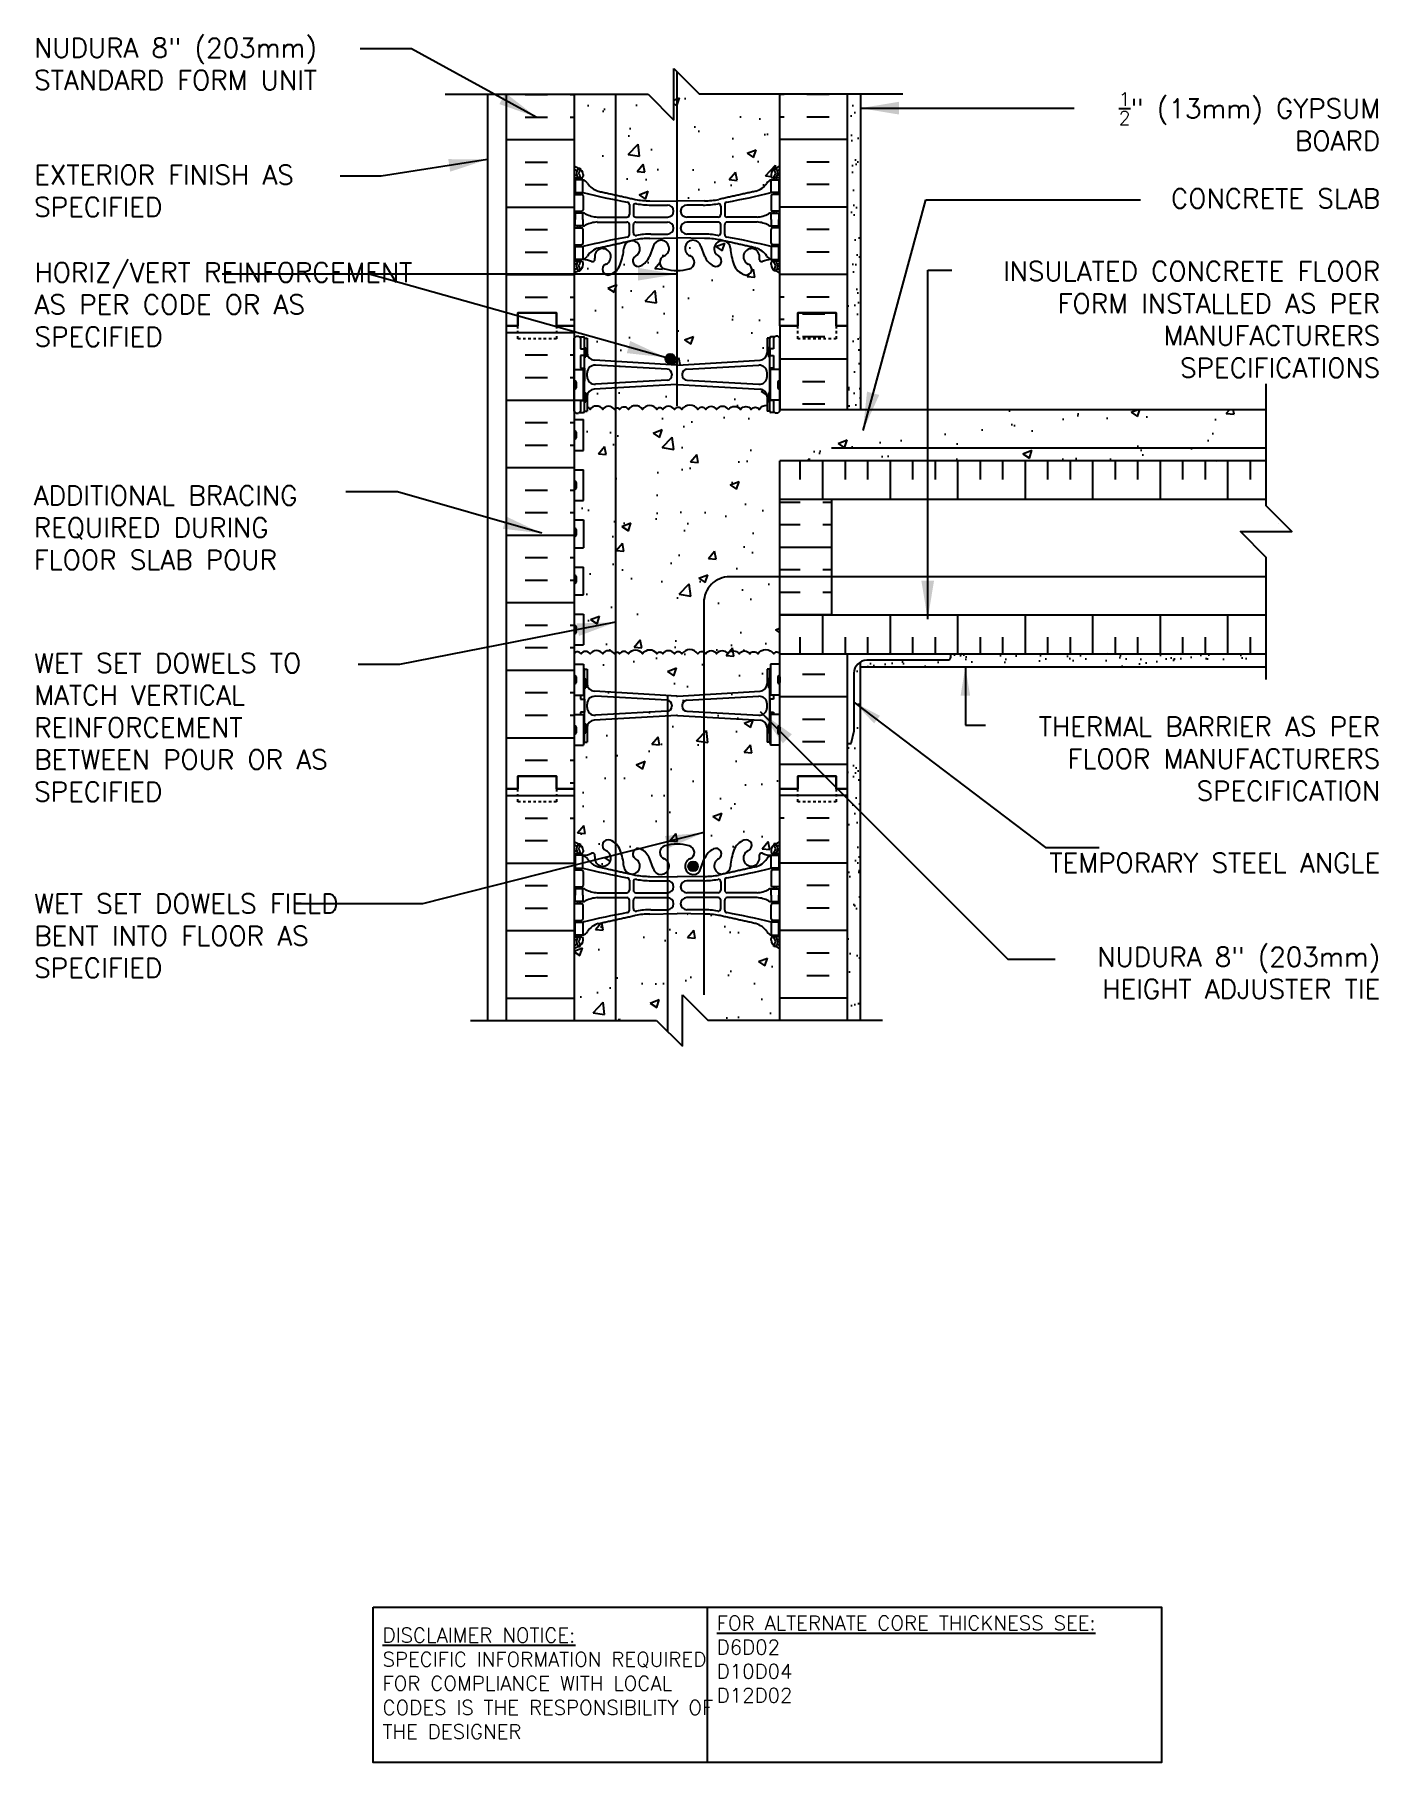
# Model space of a CAD drawing. Header units: inches. Extents: x 225.2 to 277.5, y 101.4 to 168.6.
import ezdxf

# ---------------------------------------------------------------- set-up
doc = ezdxf.new("R2010")
doc.units = ezdxf.units.IN
doc.header["$LTSCALE"] = 0.5
doc.header["$MEASUREMENT"] = 0
doc.linetypes.add('DASHED2', pattern=[0.375, 0.25, -0.125])
for name, color, linetype in [('HATCH', 12, 'Continuous'), ('line25', 2, 'Continuous'), ('LINE3', 3, 'Continuous'), ('LINE50', 5, 'Continuous'), ('LINE9', 9, 'Continuous'), ('TEXT', 4, 'Continuous'), ('Web_Edge', 9, 'Continuous')]:
    doc.layers.add(name, color=color, linetype=linetype)
doc.styles.add('DIM', font='romans.shx', dxfattribs={"width": 0.7})
doc.styles.add('ROMANS', font='romans.shx', dxfattribs={"height": 0.75})
doc.styles.get("Standard").update_dxf_attribs({"font": 'romans.shx', "height": 0.75})
doc.linetypes.add('STEEL', pattern='A,0.5,-0.2,["X",Standard,S=0.1,R=0,X=-0.1,Y=-0.05],-0.1', length=0.8)
doc.dimstyles.new('ext_12', dxfattribs={"dimscale": 12, "dimtxt": 0.09375, "dimasz": 0.09375, "dimexe": 0.09375, "dimexo": 0.0625, "dimgap": 0.0625, "dimtad": 1, "dimdec": 1, "dimzin": 2, "dimdsep": 46, "dimlunit": 4, "dimtxsty": 'DIM', "dimcen": 0.09, "dimdle": 0.09375, "dimclrt": 4, "dimadec": 0, "dimazin": 0, "dimtfac": 1, "dimtdec": 1, "dimtmove": 2, "dimatfit": 3, "dimfxl": 1, "dimfrac": 2, "dimtolj": 1, "dimtzin": 0, "dimarcsym": 0})
doc.dimstyles.new('ext_8', dxfattribs={"dimscale": 8, "dimtxt": 0.09375, "dimasz": 0.09375, "dimexe": 0.09375, "dimexo": 0.0625, "dimgap": 0.0625, "dimtad": 1, "dimdec": 1, "dimzin": 3, "dimdsep": 46, "dimlunit": 4, "dimtxsty": 'DIM', "dimcen": 0.09, "dimdle": 0.09375, "dimclrt": 4, "dimadec": 0, "dimazin": 0, "dimtfac": 1, "dimtdec": 1, "dimtmove": 2, "dimatfit": 3, "dimfxl": 1, "dimfrac": 2, "dimtolj": 1, "dimtzin": 0, "dimarcsym": 0})
pattern_1 = [(37.5, (59.05565, 11.6083), (-0.0314967, 0.963412), [0, -0.76, 0, -0.85, 0, -0.8125]), (7.5, (59.0557, 11.6083), (0.8848884, 1.411073), [0, -0.41, 0, -0.685, 0, -0.2625]), (327.5, (58.44065, 11.6083), (1.557071, 0.0028295), [0, -0.25, 0, -0.9, 0, -1.175]), (317.5, (58.4407, 11.6083), (1.503063, 0.438838), [0, -0.125, 0, -0.59, 0, -0.675])]

msp = doc.modelspace()

# ---------------------------------------------------------------- texts
at = {"layer": 'TEXT', "char_height": 0.75, "style": 'ROMANS'}
for s, insert, width, attachment_point in [('NUDURA 8" (203mm) STANDARD FORM UNIT', (225.193, 167.447), 13.9131, 4), ('\\A1; {\\H0.7x;\\S1/2;}" (13mm) GYPSUM BOARD', (277.516, 165.213), 12.17415, 6), ('EXTERIOR FINISH AS SPECIFIED', (225.195, 162.512), 13.18701, 4), ('\\A1;CONCRETE SLAB', (277.516, 162.221), 12.17415, 6), ('HORIZ/VERT REINFORCEMENT AS PER CODE OR AS SPECIFIED', (225.209, 158.096), 16.22436, 4), ('INSULATED CONCRETE FLOOR FORM INSTALLED AS PER MANUFACTURERS SPECIFICATIONS', (277.516, 157.515), 17.62644, 6), ('ADDITIONAL BRACING REQUIRED DURING FLOOR SLAB POUR', (225.179, 149.425), 12.17415, 4), ('WET SET DOWELS TO MATCH VERTICAL REINFORCEMENT BETWEEN POUR OR AS SPECIFIED', (225.195, 141.661), 13.18701, 4), ('THERMAL BARRIER AS PER FLOOR MANUFACTURERS SPECIFICATION', (277.516, 140.443), 17.24655, 6), ('TEMPORARY STEEL ANGLE', (277.516, 136.396), 14.14028, 6), ('WET SET DOWELS FIELD BENT INTO FLOOR AS SPECIFIED', (225.195, 133.559), 13.18701, 4), ('NUDURA 8" (203mm) HEIGHT ADJUSTER TIE', (277.516, 132.116), 12.7046, 6)]:
    msp.add_mtext(s, dxfattribs=dict(at, insert=insert, width=width, attachment_point=attachment_point))
at = {"layer": 'TEXT', "char_height": 0.5625, "attachment_point": 4}
for s, insert, width in [('{\\LFOR ALTERNATE CORE THICKNESS SEE:\\P}D6D02\\PD10D04\\PD12D02', (251.729, 105.44), 23.33295), ('{\\LDISCLAIMER NOTICE:}\\PSPECIFIC INFORMATION REQUIRED FOR COMPLIANCE WITH LOCAL CODES IS THE RESPONSIBILITY OF THE DESIGNER', (238.737, 104.5), 14.00235)]:
    msp.add_mtext(s, dxfattribs=dict(at, insert=insert, width=width))

# ---------------------------------------------------------------- hatches: boundary and pattern name
at = {"layer": 'HATCH'}
h = msp.add_hatch(dxfattribs=at)
h.set_pattern_fill('AR-CONC', color=256, scale=0.5)
h.set_pattern_definition([(50, (0, 0), (3.5863, -0.31376), [0.375, -4.125]), (355, (0, 0), (-0.693757, 3.76096), [0.3, -3.3]), (100.4514, (0.299, -0.026), (2.892544, 3.4472), [0.3187, -3.50571]), (46.1842, (0, 1), (5.336207, -0.827596), [0.5625, -6.1875]), (96.6356, (0.4447, 0.931), (4.67331, 4.87059), [0.47805, -5.25857]), (351.1842, (0, 1), (4.67331, 4.87059), [0.45, -4.95]), (21, (0.5, 0.75), (2.984535, -2.013094), [0.375, -4.125]), (326, (0.5, 0.75), (1.216577, 3.62575), [0.3, -3.3]), (71.4514, (0.7487, 0.5822), (4.20111, 1.612656), [0.3187, -3.50571]), (37.5, (0, 0), (0.0607993, 1.6644693), [0, -3.26, 0, -3.35, 0, -3.3125]), (7.5, (0, 0), (1.315348, 1.972059), [0, -1.91, 0, -3.185, 0, -1.2625]), (327.5, (-1.115, 0), (2.669112, -0.1127744), [0, -1.25, 0, -3.9, 0, -5.175]), (317.5, (-1.615, 0), (2.91593, 0.500525), [0, -1.625, 0, -2.59, 0, -3.675])])
edge = h.paths.add_edge_path()
edge.add_arc((253.842, 132.68), 0.5, 46.21089, 66.42182)
edge.add_line((254.042, 133.139), (253.952, 133.139))
edge.add_line((253.952, 133.139), (253.952, 133.18))
edge.add_arc((254.092, 133.388), 0.25, 180, 235.9442, ccw=False)
edge.add_line((253.842, 133.388), (253.842, 133.455))
edge.add_arc((253.905, 133.455), 0.0625, 90, 180, ccw=False)
edge.add_line((253.905, 133.518), (253.952, 133.518))
edge.add_line((253.952, 133.518), (253.952, 133.588))
edge.add_line((253.952, 133.588), (253.847, 133.588))
edge.add_arc((253.97, 133.93), 0.364, 212.04242, 250.33874, ccw=False)
edge.add_arc((253.047, 133.319), 0.743, 34.22802, 73.81071)
edge.add_spline(control_points=[(253.254, 134.033), (251.817, 134.353)], knot_values=[0, 0, 1, 1], degree=1, periodic=0)
edge.add_arc((251.26, 131.422), 2.984, 79.25462, 90.09947)
edge.add_line((251.255, 134.406), (250.188, 134.421))
edge.add_line((250.188, 134.421), (249.122, 134.406))
edge.add_arc((249.117, 131.422), 2.984, 89.90053, 100.74538)
edge.add_spline(control_points=[(248.56, 134.353), (247.123, 134.033)], knot_values=[0, 0, 1, 1], degree=1, periodic=0)
edge.add_arc((247.33, 133.319), 0.743, 106.18929, 145.77198)
edge.add_arc((246.407, 133.93), 0.364, 289.66126, 327.95758, ccw=False)
edge.add_line((246.529, 133.588), (246.424, 133.588))
edge.add_line((246.424, 133.588), (246.424, 133.518))
edge.add_line((246.424, 133.518), (246.472, 133.518))
edge.add_arc((246.472, 133.455), 0.0625, 0, 90, ccw=False)
edge.add_line((246.534, 133.455), (246.534, 133.388))
edge.add_arc((246.284, 133.388), 0.25, 304.0558, 360, ccw=False)
edge.add_line((246.424, 133.18), (246.424, 133.139))
edge.add_line((246.424, 133.139), (246.334, 133.139))
edge.add_arc((246.534, 132.68), 0.5, 113.57818, 133.78911)
edge.add_line((246.188, 133.041), (246.188, 130.268))
edge.add_line((246.188, 130.268), (249.392, 130.268))
edge.add_line((249.392, 130.268), (250.392, 129.268))
edge.add_line((250.392, 129.268), (250.392, 131.268))
edge.add_line((250.392, 131.268), (251.392, 130.268))
edge.add_line((251.392, 130.268), (254.188, 130.268))
edge.add_line((254.188, 130.268), (254.188, 133.041))
h.paths.add_polyline_path([(254.188, 140.963), (253.823, 140.963), (253.823, 141.034, -0.327813), (253.788, 141.082), (253.688, 141.082), (253.688, 141.643, 0.405043), (253.398, 141.942), (250.195, 142.126, 0.028618), (250.172, 142.125), (246.964, 141.942, 0.390098), (246.688, 141.643), (246.688, 141.082), (246.588, 141.082, -0.327813), (246.553, 141.034), (246.553, 140.963), (246.188, 140.963), (246.188, 139.268), (246.188, 137.234, 0.088416), (246.334, 137.136), (246.424, 137.136), (246.424, 137.095, -0.249069), (246.534, 136.888), (246.534, 136.82, -0.414214), (246.472, 136.758), (246.424, 136.758), (246.424, 136.688), (246.529, 136.688, 0.085348), (246.859, 136.763, -0.669601), (246.991, 136.643, 2.087231), (247.425, 136.868, -1), (247.589, 137.276, -0.227838), (247.993, 136.852, -0.06598), (248.118, 136.243, 1.629604), (248.589, 136.544, -1.059167), (248.795, 136.926, -0.16372), (249.117, 136.572), (249.26, 136.185, 1.612474), (249.691, 136.545, -0.734872), (249.714, 137.056, -0.068475), (250.188, 137.118, -0.068475), (250.663, 137.056, -0.734872), (250.686, 136.545, 1.612474), (251.117, 136.185), (251.26, 136.572, -0.16372), (251.582, 136.926, -1.059167), (251.788, 136.544, 1.629604), (252.259, 136.243, -0.06598), (252.383, 136.852, -0.227838), (252.788, 137.276, -1), (252.952, 136.868, 2.087231), (253.385, 136.643, -0.669601), (253.518, 136.763, 0.085348), (253.847, 136.688), (253.952, 136.688), (253.952, 136.758), (253.905, 136.758, -0.414214), (253.842, 136.82), (253.842, 136.888, -0.249069), (253.952, 137.095), (253.952, 137.136), (254.042, 137.136, 0.088416), (254.188, 137.234), (254.188, 139.268)])
h.paths.add_polyline_path([(254.188, 144.518, 0.613564), (253.943, 144.522, 0.520567), (253.322, 144.522, 0.520567), (253.016, 144.522, 0.520567), (252.597, 144.522, 0.520567), (252.159, 144.522, 0.520567), (251.722, 144.522, 0.520567), (251.303, 144.522, 0.520567), (250.997, 144.522, 0.520567), (250.375, 144.522, 0.520567), (250.084, 144.522, 0.520567), (249.629, 144.522, 0.520567), (249.402, 144.522, 0.520567), (248.846, 144.522, 0.520567), (248.3, 144.522, 0.520567), (247.955, 144.522, 0.520567), (247.754, 144.522, 0.520567), (247.299, 144.522, 0.520567), (246.808, 144.522, 0.520567), (246.453, 144.522, 0.556214), (246.188, 144.521), (246.188, 144.113), (246.553, 144.113), (246.553, 143.502), (246.588, 143.502), (246.588, 143.252), (246.553, 142.913), (246.438, 142.913), (246.438, 142.752), (246.588, 142.752), (246.588, 142.252), (246.438, 142.252), (246.438, 142.163), (246.553, 142.163), (246.553, 141.752), (246.588, 141.752), (246.588, 141.502), (246.558, 141.036, 0.300138), (246.588, 141.082), (246.688, 141.082), (246.688, 141.643, -0.390098), (246.964, 141.942), (250.188, 142.126), (253.398, 141.942, -0.405043), (253.688, 141.643), (253.688, 141.082), (253.823, 141.082), (253.823, 141.502), (253.788, 141.502), (253.788, 141.752), (253.823, 142.163), (253.938, 142.163), (253.938, 142.252), (253.788, 142.252), (253.788, 142.752), (253.938, 142.752), (253.938, 142.913), (253.823, 142.913), (253.823, 143.252), (253.788, 143.252), (253.788, 143.502), (253.823, 144.113), (254.188, 144.113)])
h.paths.add_polyline_path([(249.988, 142.519), (249.988, 142.484, -0.390098), (249.805, 142.285), (247.013, 142.136, -0.438748), (246.688, 142.435), (246.688, 142.569, -0.42117), (246.995, 142.869), (249.793, 142.719, -0.407291)], flags=16)
h.paths.add_polyline_path([(250.572, 142.719), (253.364, 142.868, -0.438748), (253.688, 142.569), (253.688, 142.435, -0.42117), (253.381, 142.135), (250.584, 142.284, -0.407291), (250.388, 142.484), (250.388, 142.519, -0.390098)], flags=16)
h.paths.add_polyline_path([(254.188, 150.518), (254.188, 152.018), (273.084, 152.018), (273.084, 154.018), (254.188, 154.018), (254.188, 153.949), (254.108, 153.869), (254.018, 153.869), (253.988, 153.899), (253.838, 153.899, -0.414214), (253.788, 153.949), (253.688, 153.949), (253.688, 154.184, 0.243111), (253.38, 154.022, 0.520567), (253.074, 154.022, 0.520567), (252.655, 154.022, 0.48966), (252.188, 154.022, 0.48966), (251.722, 154.022, 0.520567), (251.303, 154.022, 0.520567), (250.997, 154.022, 0.520567), (250.375, 154.022, 0.520567), (250.084, 154.022, 0.520567), (249.629, 154.022, 0.520567), (249.402, 154.022, 0.520567), (248.846, 154.022, 0.520567), (248.3, 154.022, 0.520567), (247.955, 154.022, 0.520567), (247.754, 154.022, 0.520567), (247.299, 154.022, 0.520567), (246.808, 154.022, 0.174031), (246.688, 154.107), (246.688, 153.949), (246.588, 153.949, -0.414214), (246.538, 153.899), (246.388, 153.899), (246.358, 153.869), (246.268, 153.869), (246.188, 153.949), (246.188, 153.623), (246.553, 153.623), (246.553, 152.423), (246.188, 152.423), (246.188, 151.673), (246.553, 151.673), (246.553, 150.473), (246.188, 150.473), (246.188, 149.723), (246.553, 149.723), (246.553, 148.643), (246.188, 148.643), (246.188, 147.893), (246.553, 147.893), (246.553, 146.813), (246.188, 146.813), (246.188, 146.063), (246.553, 146.063), (246.553, 144.863), (246.188, 144.863), (246.188, 144.521, -0.556214), (246.453, 144.522, -0.520567), (246.808, 144.522, -0.520567), (247.299, 144.522, -0.520567), (247.754, 144.522, -0.520567), (247.955, 144.522, -0.520567), (248.3, 144.522, -0.520567), (248.846, 144.522, -0.520567), (249.402, 144.522, -0.520567), (249.629, 144.522, -0.520567), (250.084, 144.522, -0.520567), (250.375, 144.522, -0.520567), (250.997, 144.522, -0.520567), (251.303, 144.522, -0.520567), (251.722, 144.522, -0.520567), (252.159, 144.522, -0.520567), (252.597, 144.522, -0.520567), (253.016, 144.522, -0.520567), (253.322, 144.522, -0.520567), (253.943, 144.522, -0.613564), (254.188, 144.518), (254.188, 146.018)])
h.paths.add_polyline_path([(253.398, 154.81), (250.195, 154.993, 0.028618), (250.172, 154.993), (246.964, 154.809, 0.390098), (246.688, 154.51), (246.688, 154.107, -0.174031), (246.808, 154.022, -0.520567), (247.299, 154.022, -0.520567), (247.754, 154.022, -0.520567), (247.955, 154.022, -0.520567), (248.3, 154.022, -0.520567), (248.846, 154.022, -0.520567), (249.402, 154.022, -0.520567), (249.629, 154.022, -0.520567), (250.084, 154.022, -0.520567), (250.375, 154.022, -0.520567), (250.997, 154.022, -0.520567), (251.303, 154.022, -0.520567), (251.722, 154.022, -0.48966), (252.188, 154.022, -0.48966), (252.655, 154.022, -0.520567), (253.074, 154.022, -0.520567), (253.38, 154.022, -0.243111), (253.688, 154.184), (253.688, 154.51, 0.405043)])
edge = h.paths.add_edge_path()
edge.add_line((254.188, 166.268), (251.063, 166.268))
edge.add_line((251.063, 166.268), (250.063, 167.268))
edge.add_line((250.063, 167.268), (250.063, 165.268))
edge.add_line((250.063, 165.268), (249.063, 166.268))
edge.add_line((249.063, 166.268), (246.188, 166.268))
edge.add_line((246.188, 166.268), (246.188, 163.495))
edge.add_arc((246.534, 163.856), 0.5, 226.21089, 246.42182)
edge.add_line((246.334, 163.398), (246.424, 163.398))
edge.add_line((246.424, 163.398), (246.424, 163.356))
edge.add_arc((246.284, 163.149), 0.25, 0, 55.9442, ccw=False)
edge.add_line((246.534, 163.149), (246.534, 163.081))
edge.add_arc((246.472, 163.081), 0.0625, -90, 0, ccw=False)
edge.add_line((246.472, 163.019), (246.424, 163.019))
edge.add_line((246.424, 163.019), (246.424, 162.949))
edge.add_line((246.424, 162.949), (246.529, 162.949))
edge.add_arc((246.407, 162.606), 0.364, 34.97751, 70.33874, ccw=False)
edge.add_arc((247.33, 163.217), 0.743, 212.79192, 253.81071)
edge.add_spline(control_points=[(247.123, 162.503), (248.56, 162.183)], knot_values=[0, 0, 1, 1], degree=1, periodic=0)
edge.add_arc((249.117, 165.114), 2.984, 259.25462, 270.09947)
edge.add_line((249.122, 162.131), (250.188, 162.115))
edge.add_line((250.188, 162.115), (251.255, 162.131))
edge.add_arc((251.26, 165.114), 2.984, 269.90053, 280.74538)
edge.add_spline(control_points=[(251.817, 162.183), (253.254, 162.503)], knot_values=[0, 0, 1, 1], degree=1, periodic=0)
edge.add_arc((253.047, 163.217), 0.743, 286.18929, 327.20808)
edge.add_arc((253.97, 162.606), 0.364, 109.66126, 145.02249, ccw=False)
edge.add_line((253.847, 162.949), (253.952, 162.949))
edge.add_line((253.952, 162.949), (253.952, 163.019))
edge.add_line((253.952, 163.019), (253.905, 163.019))
edge.add_arc((253.905, 163.081), 0.0625, 180, 270, ccw=False)
edge.add_line((253.842, 163.081), (253.842, 163.149))
edge.add_arc((254.092, 163.149), 0.25, 124.0558, 180, ccw=False)
edge.add_line((253.952, 163.356), (253.952, 163.398))
edge.add_line((253.952, 163.398), (254.042, 163.398))
edge.add_arc((253.842, 163.856), 0.5, 293.57818, 313.78911)
edge.add_line((254.188, 163.495), (254.188, 166.268))
h.paths.add_polyline_path([(254.188, 159.303, 0.088416), (254.042, 159.4), (253.952, 159.4), (253.952, 159.442, -0.249069), (253.842, 159.649), (253.842, 159.716, -0.414214), (253.905, 159.779), (253.952, 159.779), (253.952, 159.849), (253.847, 159.849, 0.085348), (253.518, 159.773, -0.669601), (253.385, 159.893, 2.087231), (252.952, 159.669, -1), (252.788, 159.26, -0.21345), (252.396, 159.649, -0.068226), (252.26, 160.277, 1.753171), (251.809, 159.981, -0.940793), (251.606, 159.597, -0.173075), (251.26, 159.964), (251.117, 160.351, 1.612474), (250.686, 159.991, -0.734872), (250.663, 159.48, -0.068475), (250.188, 159.418, -0.068475), (249.714, 159.48, -0.734872), (249.691, 159.991, 1.612474), (249.26, 160.351), (249.117, 159.964, -0.173075), (248.771, 159.597, -0.940793), (248.568, 159.981, 1.753171), (248.117, 160.277, -0.068226), (247.981, 159.649, -0.21345), (247.589, 159.26, -1), (247.425, 159.669, 2.087231), (246.991, 159.893, -0.669601), (246.859, 159.773, 0.085348), (246.529, 159.849), (246.424, 159.849), (246.424, 159.779), (246.472, 159.779, -0.414214), (246.534, 159.716), (246.534, 159.649, -0.249069), (246.424, 159.442), (246.424, 159.4), (246.334, 159.4, 0.088416), (246.188, 159.303), (246.188, 157.268), (246.188, 156.789), (246.268, 156.869), (246.358, 156.869), (246.388, 156.839), (246.538, 156.839, -0.414214), (246.588, 156.789), (246.688, 156.789), (246.688, 156.228, 0.390098), (246.964, 155.929), (250.172, 155.745, 0.020761), (250.188, 155.745, 0.020761), (250.205, 155.745), (253.413, 155.929, 0.390098), (253.688, 156.228), (253.688, 156.789), (253.788, 156.789, -0.414214), (253.838, 156.839), (253.988, 156.839), (254.018, 156.869), (254.108, 156.869), (254.188, 156.789), (254.188, 157.268)])
h = msp.add_hatch(dxfattribs=at)
h.set_pattern_fill('AR-SAND', color=256, scale=0.5, style=0)
h.set_pattern_definition(pattern_1)
h.paths.add_polyline_path([(256.813, 154.018), (257.313, 154.018), (257.313, 166.268), (256.813, 166.268), (256.813, 157.268)])
h = msp.add_hatch(dxfattribs=at)
h.set_pattern_fill('INSUL', color=256, scale=7, style=0)
h.set_pattern_definition([(0, (-2679.9732, -257.7414), (0, 2.625), []), (0, (-2679.9732, -256.8664), (0, 2.625), [0.875, -0.875]), (0, (-2679.9732, -255.9914), (0, 2.625), [0.875, -0.875])])
h.paths.add_polyline_path([(243.563, 139.268), (244.001, 139.268), (244.001, 139.768), (245.501, 139.768), (245.501, 139.268), (246.188, 139.268), (246.188, 157.268), (245.501, 157.268), (245.501, 157.768), (244.001, 157.768), (244.001, 157.268), (243.563, 157.268)])
h = msp.add_hatch(dxfattribs=at)
h.set_pattern_fill('INSUL', color=256, scale=7, style=0)
h.set_pattern_definition([(0, (59.0557, 11.6083), (0, 2.625), []), (0, (59.0557, 12.4833), (0, 2.625), [0.875, -0.875]), (0, (59.0557, 13.3583), (0, 2.625), [0.875, -0.875])])
h.paths.add_polyline_path([(256.813, 157.268), (256.376, 157.268), (256.376, 157.768), (254.876, 157.768), (254.876, 157.268), (254.188, 157.268), (254.188, 154.018), (256.813, 154.018)])
h.paths.add_polyline_path([(256.813, 144.518), (254.188, 144.518), (254.188, 139.268), (254.876, 139.268), (254.876, 139.768), (256.376, 139.768), (256.376, 139.268), (256.813, 139.268)])
h = msp.add_hatch(dxfattribs=at)
h.set_pattern_fill('AR-CONC', color=256, scale=0.5, style=0)
h.set_pattern_definition([(50, (53.8913, 10.0263), (3.5863, -0.31376), [0.375, -4.125]), (355, (53.8913, 10.0263), (-0.693757, 3.76096), [0.3, -3.3]), (100.4514, (54.19, 10), (2.892547, 3.4472), [0.3187, -3.50571]), (46.1842, (53.8913, 11.0263), (5.336205, -0.827595), [0.5625, -6.1875]), (96.6356, (54.336, 10.9573), (4.67331, 4.87059), [0.47805, -5.25856]), (351.1842, (53.891, 11.0263), (4.67331, 4.87059), [0.45, -4.95]), (21, (54.3913, 10.7763), (2.984535, -2.013094), [0.375, -4.125]), (326, (54.3913, 10.7763), (1.216577, 3.62575), [0.3, -3.3]), (71.4514, (54.64, 10.6086), (4.201113, 1.612652), [0.3187, -3.50571]), (37.5, (53.8913, 10.0263), (0.060799, 1.664469), [0, -3.26, 0, -3.35, 0, -3.3125]), (7.5, (53.8913, 10.0263), (1.315348, 1.972059), [0, -1.91, 0, -3.185, 0, -1.2625]), (327.5, (52.7763, 10.0263), (2.669112, -0.112774), [0, -1.25, 0, -3.9, 0, -5.175]), (317.5, (52.2763, 10.0263), (2.91593, 0.500525), [0, -1.625, 0, -2.59, 0, -3.675])])
h.paths.add_polyline_path([(248.988, 155.533, 0.390098), (248.805, 155.733), (247.013, 155.882, 0.438748), (246.688, 155.583), (246.688, 155.449, 0.438748), (247.013, 155.15), (248.805, 155.299, 0.390098), (248.988, 155.498)])
h = msp.add_hatch(dxfattribs=at)
h.set_pattern_fill('INSUL', color=256, scale=7, angle=90, style=0)
h.set_pattern_definition([(90, (56.3514, 14.792), (-2.625, 2e-16), []), (90, (55.4764, 14.792), (-2.625, 2e-16), [0.875, -0.875]), (90, (54.6014, 14.792), (-2.625, 2e-16), [0.875, -0.875])])
h.paths.add_polyline_path([(273.084, 152.018), (254.188, 152.018), (254.188, 150.518), (273.084, 150.518)])
h.paths.add_polyline_path([(273.084, 144.518), (273.084, 146.018), (254.188, 146.018), (254.188, 144.518)])
h = msp.add_hatch(dxfattribs=at)
h.set_pattern_fill('INSUL', color=256, scale=7)
h.set_pattern_definition([(0, (56.3514, 14.792), (0, 2.625), []), (0, (56.3514, 15.667), (0, 2.625), [0.875, -0.875]), (0, (56.3514, 16.542), (0, 2.625), [0.875, -0.875])])
h.paths.add_polyline_path([(256.188, 147.518), (254.188, 147.518), (254.188, 146.018), (256.188, 146.018)])
h.paths.add_polyline_path([(256.188, 150.518), (254.188, 150.518), (254.188, 147.518), (256.188, 147.518)])
h = msp.add_hatch(dxfattribs=at)
h.set_pattern_fill('AR-SAND', color=256, scale=0.5, style=0)
h.set_pattern_definition([(37.5, (55.89125, 10.0263), (-0.0314967, 0.963412), [0, -0.76, 0, -0.85, 0, -0.8125]), (7.5, (55.8913, 10.0263), (0.8848884, 1.411073), [0, -0.41, 0, -0.685, 0, -0.2625]), (327.5, (55.27625, 10.0263), (1.557071, 0.0028295), [0, -0.25, 0, -0.9, 0, -1.175]), (317.5, (55.2763, 10.0263), (1.503063, 0.438838), [0, -0.125, 0, -0.59, 0, -0.675])])
h.paths.add_polyline_path([(260.813, 144.518), (260.813, 144.393, -0.414214), (260.688, 144.268), (257.563, 144.268, 0.131652), (257.313, 144.201), (257.313, 144.018), (273.084, 144.018), (273.084, 144.518)])
h = msp.add_hatch(dxfattribs=at)
h.set_pattern_fill('AR-SAND', color=256, scale=0.5, style=0)
h.set_pattern_definition(pattern_1)
h.paths.add_polyline_path([(257.313, 144.201, 0.267949), (257.063, 143.768), (257.063, 141.518), (256.938, 141.018), (256.813, 141.018), (256.813, 139.268), (256.813, 130.268), (257.313, 130.268)])
at = {"layer": 'LINE3'}
for points in [[(250.111, 155.988, 1), (249.736, 155.988, 1)], [(251, 136.258, 1), (250.625, 136.258, 1)]]:
    msp.add_hatch(color=256, dxfattribs=at).paths.add_polyline_path(points)

# ---------------------------------------------------------------- linework, layer by layer
at = {"layer": 'HATCH'}
for p, q in [((244.277, 166.259), (245.152, 166.259)), ((246.027, 166.259), (246.188, 166.259)), ((254.35, 166.259), (254.188, 166.259)), ((256.1, 166.259), (255.225, 166.259)), ((244.277, 165.384), (245.152, 165.384)), ((246.027, 165.384), (246.188, 165.384)), ((250.027, 165.834), (250.027, 165.834)), ((254.35, 165.384), (254.188, 165.384)), ((256.1, 165.384), (255.225, 165.384)), ((243.563, 164.509), (246.188, 164.509)), ((256.813, 164.509), (254.188, 164.509)), ((244.277, 163.634), (245.152, 163.634)), ((256.1, 163.634), (255.225, 163.634)), ((244.277, 162.759), (245.152, 162.759)), ((256.1, 162.759), (255.225, 162.759)), ((243.563, 161.884), (246.188, 161.884)), ((256.813, 161.884), (254.188, 161.884)), ((244.277, 161.009), (245.152, 161.009)), ((256.1, 161.009), (255.225, 161.009)), ((244.277, 160.134), (245.152, 160.134)), ((256.1, 160.134), (255.225, 160.134)), ((243.563, 159.259), (246.188, 159.259)), ((256.813, 159.259), (254.188, 159.259)), ((244.277, 158.384), (245.152, 158.384)), ((246.027, 158.384), (246.188, 158.384)), ((254.35, 158.384), (254.188, 158.384)), ((256.1, 158.384), (255.225, 158.384)), ((246.027, 157.509), (246.188, 157.509)), ((254.35, 157.509), (254.188, 157.509)), ((273.084, 150.518), (254.188, 150.518)), ((273.551, 149.579), (273.551, 149.579)), ((273.084, 146.018), (254.188, 146.018)), ((258.434, 144.518), (258.46, 144.544)), ((261.262, 144.518), (261.288, 144.544)), ((266.919, 144.518), (266.945, 144.544)), ((269.747, 144.518), (269.773, 144.544)), ((243.563, 139.009), (246.188, 139.009)), ((256.813, 139.009), (254.188, 139.009)), ((244.277, 138.134), (245.152, 138.134)), ((246.027, 138.134), (246.188, 138.134)), ((254.35, 138.134), (254.188, 138.134)), ((256.1, 138.134), (255.225, 138.134)), ((244.277, 137.259), (245.152, 137.259)), ((256.1, 137.259), (255.225, 137.259)), ((243.563, 136.384), (246.188, 136.384)), ((256.813, 136.384), (254.188, 136.384)), ((244.277, 135.509), (245.152, 135.509)), ((256.1, 135.509), (255.225, 135.509)), ((244.277, 134.634), (245.152, 134.634)), ((256.1, 134.634), (255.225, 134.634)), ((243.563, 133.759), (246.188, 133.759)), ((256.813, 133.759), (254.188, 133.759)), ((244.277, 132.884), (245.152, 132.884)), ((256.1, 132.884), (255.225, 132.884)), ((244.277, 132.009), (245.152, 132.009)), ((256.1, 132.009), (255.225, 132.009)), ((243.563, 131.134), (246.188, 131.134)), ((256.813, 131.134), (254.188, 131.134))]:
    msp.add_line(p, q, dxfattribs=at)
for points in [[(252.188, 154.022, 0.48966), (251.722, 154.022, 0.520567), (251.303, 154.022, 0.520567), (250.997, 154.022, 0.520567), (250.375, 154.022, 0.520567), (250.084, 154.022, 0.520567), (249.629, 154.022, 0.520567), (249.402, 154.022, 0.520567), (248.846, 154.022, 0.520567), (248.3, 154.022, 0.520567), (247.955, 154.022, 0.520567), (247.754, 154.022, 0.520567), (247.299, 154.022, 0.520567), (246.808, 154.022, 0.174031), (246.688, 154.107, 0.174031)], [(252.188, 154.022, -0.48966), (252.655, 154.022, -0.520567), (253.074, 154.022, -0.520567), (253.38, 154.022, -0.243111), (253.688, 154.184, -0.243111)], [(252.159, 144.522, 0.520567), (251.722, 144.522, 0.520567), (251.303, 144.522, 0.520567), (250.997, 144.522, 0.520567), (250.375, 144.522, 0.520567), (250.084, 144.522, 0.520567), (249.629, 144.522, 0.520567), (249.402, 144.522, 0.520567), (248.846, 144.522, 0.520567), (248.3, 144.522, 0.520567), (247.955, 144.522, 0.520567), (247.754, 144.522, 0.520567), (247.299, 144.522, 0.520567), (246.808, 144.522, 0.520567), (246.453, 144.522, 0.520567), (246.198, 144.535)], [(252.159, 144.522, -0.520567), (252.597, 144.522, -0.520567), (253.016, 144.522, -0.520567), (253.322, 144.522, -0.520567), (253.943, 144.522, -0.613564), (254.188, 144.518, -0.40929)]]:
    msp.add_lwpolyline(points, format="xyb", dxfattribs=at)
at = {"layer": 'line25'}
for p, q in [((246.188, 166.268), (246.188, 157.268)), ((254.188, 157.268), (254.188, 166.268)), ((246.188, 157.268), (246.188, 139.268)), ((254.188, 157.268), (254.188, 154.018)), ((246.188, 155.573), (246.553, 155.573)), ((246.553, 154.373), (246.553, 155.573)), ((254.188, 155.573), (253.823, 155.573)), ((253.823, 154.373), (253.823, 155.573)), ((246.188, 154.373), (246.553, 154.373)), ((254.188, 154.373), (253.823, 154.373)), ((254.188, 154.018), (273.084, 154.018)), ((246.188, 153.623), (246.553, 153.623)), ((246.553, 152.423), (246.553, 153.623)), ((246.188, 152.423), (246.553, 152.423)), ((273.084, 152.018), (254.188, 152.018)), ((254.188, 150.518), (254.188, 152.018)), ((246.188, 151.673), (246.553, 151.673)), ((246.553, 150.473), (246.553, 151.673)), ((246.188, 150.473), (246.553, 150.473)), ((246.188, 149.723), (246.553, 149.723)), ((246.553, 149.723), (246.553, 148.643)), ((246.188, 148.643), (246.553, 148.643)), ((246.188, 147.893), (246.553, 147.893)), ((246.553, 146.813), (246.553, 147.893)), ((246.188, 146.813), (246.553, 146.813)), ((246.188, 146.063), (246.553, 146.063)), ((246.553, 146.063), (246.553, 144.863)), ((254.188, 144.518), (254.188, 146.018)), ((246.188, 144.863), (246.553, 144.863)), ((254.188, 139.268), (254.188, 144.518)), ((254.188, 144.518), (273.084, 144.518)), ((246.188, 144.113), (246.553, 144.113)), ((246.553, 144.113), (246.553, 142.913)), ((253.823, 144.113), (253.823, 142.913)), ((254.188, 144.113), (253.823, 144.113)), ((246.188, 142.913), (246.553, 142.913)), ((254.188, 142.913), (253.823, 142.913)), ((246.188, 142.163), (246.553, 142.163)), ((246.553, 142.163), (246.553, 140.963)), ((254.188, 142.163), (253.823, 142.163)), ((253.823, 142.163), (253.823, 140.963)), ((246.188, 140.963), (246.553, 140.963)), ((254.188, 140.963), (253.823, 140.963)), ((246.188, 139.268), (246.188, 130.268)), ((254.188, 130.268), (254.188, 139.268))]:
    msp.add_line(p, q, dxfattribs=at)
at = {"layer": 'LINE3'}
for p, q in [((250.172, 167.16), (250.172, 154.161)), ((247.798, 166.268), (247.798, 130.268)), ((249.811, 142.859), (249.811, 129.849))]:
    msp.add_line(p, q, dxfattribs=at)
at = {"layer": 'LINE3', "linetype": 'STEEL'}
msp.add_line((273.084, 152.518), (256.188, 152.518), dxfattribs=at)
at = {"layer": 'LINE3'}
msp.add_lwpolyline([(273.084, 147.515), (252.229, 147.515, 0.414214), (251.229, 146.515), (251.229, 131.265)], format="xyb", dxfattribs=at)
for centre in [(249.923, 155.988), (250.812, 136.258)]:
    msp.add_circle(centre, 0.188, dxfattribs=at)
at = {"layer": 'LINE50'}
for p, q in [((243.563, 157.268), (243.563, 166.268)), ((256.813, 157.268), (256.813, 166.268)), ((243.563, 139.268), (243.563, 157.268)), ((256.813, 154.018), (256.813, 157.268)), ((256.813, 139.268), (256.813, 144.518)), ((243.563, 130.268), (243.563, 139.268)), ((256.813, 130.268), (256.813, 139.268))]:
    msp.add_line(p, q, dxfattribs=at)
for points in [[(243.563, 157.268), (244.001, 157.268), (244.001, 157.768), (245.501, 157.768), (245.501, 157.268), (246.188, 157.268)], [(246.188, 157.268), (245.501, 157.268), (245.501, 157.768), (244.001, 157.768), (244.001, 157.268), (243.563, 157.268)], [(256.813, 157.268), (256.376, 157.268), (256.376, 157.768), (254.876, 157.768), (254.876, 157.268), (254.188, 157.268)], [(254.188, 157.268), (254.876, 157.268), (254.876, 157.768), (256.376, 157.768), (256.376, 157.268), (256.813, 157.268)], [(246.188, 139.268), (245.501, 139.268), (245.501, 139.768), (244.001, 139.768), (244.001, 139.268), (243.563, 139.268)], [(243.563, 139.268), (244.001, 139.268), (244.001, 139.768), (245.501, 139.768), (245.501, 139.268), (246.188, 139.268)], [(254.188, 139.268), (254.876, 139.268), (254.876, 139.768), (256.376, 139.768), (256.376, 139.268), (256.813, 139.268)], [(256.813, 139.268), (256.376, 139.268), (256.376, 139.768), (254.876, 139.768), (254.876, 139.268), (254.188, 139.268)]]:
    msp.add_lwpolyline(points, dxfattribs=at)
at = {"layer": 'LINE9'}
for p, q in [((250.063, 165.268), (250.063, 167.268)), ((250.063, 167.268), (251.063, 166.268)), ((241.169, 166.268), (249.063, 166.268)), ((242.813, 166.268), (242.813, 130.268)), ((249.063, 166.268), (250.063, 165.268)), ((258.958, 166.268), (251.063, 166.268)), ((257.313, 166.268), (257.313, 154.018)), ((246.188, 156.789), (246.268, 156.869)), ((246.188, 153.949), (246.188, 156.789)), ((246.268, 156.869), (246.358, 156.869)), ((246.438, 156.789), (246.358, 156.869)), ((246.388, 156.839), (246.538, 156.839)), ((246.438, 156.839), (246.538, 156.839)), ((246.438, 156.789), (246.438, 156.369)), ((246.588, 156.789), (246.688, 156.789)), ((246.588, 153.949), (246.588, 156.789)), ((246.588, 156.769), (246.588, 156.769)), ((246.688, 156.789), (246.688, 156.228)), ((253.688, 156.789), (253.688, 156.228)), ((253.788, 156.789), (253.688, 156.789)), ((253.788, 153.949), (253.788, 156.789)), ((253.788, 156.769), (253.788, 156.769)), ((253.938, 156.839), (253.838, 156.839)), ((253.988, 156.839), (253.838, 156.839)), ((253.938, 156.789), (254.018, 156.869)), ((253.938, 156.789), (253.938, 156.369)), ((254.108, 156.869), (254.018, 156.869)), ((254.188, 156.789), (254.108, 156.869)), ((254.188, 153.949), (254.188, 156.789)), ((246.438, 156.119), (246.438, 155.619)), ((246.588, 156.419), (246.638, 156.419)), ((246.588, 156.069), (246.638, 156.069)), ((246.638, 156.419), (246.638, 156.069)), ((250.172, 155.745), (246.964, 155.929)), ((250.205, 155.745), (253.413, 155.929)), ((253.788, 156.419), (253.738, 156.419)), ((253.738, 156.419), (253.738, 156.069)), ((253.788, 156.069), (253.738, 156.069)), ((253.938, 156.119), (253.938, 155.619)), ((246.688, 155.302), (246.688, 155.436)), ((249.805, 155.586), (247.013, 155.735)), ((249.805, 155.152), (247.013, 155.003)), ((249.988, 155.387), (249.988, 155.351)), ((250.388, 155.387), (250.388, 155.351)), ((250.572, 155.586), (253.364, 155.735)), ((250.572, 155.152), (253.364, 155.003)), ((253.688, 155.302), (253.688, 155.436)), ((246.188, 155.083), (246.188, 154.863)), ((246.188, 155.028), (246.188, 155.028)), ((246.188, 154.918), (246.188, 154.918)), ((246.228, 155.123), (246.228, 155.123)), ((246.228, 154.823), (246.228, 154.823)), ((246.268, 155.083), (246.268, 154.863)), ((246.588, 154.669), (246.638, 154.669)), ((246.638, 154.669), (246.638, 154.319)), ((246.688, 154.51), (246.688, 153.949)), ((250.172, 154.993), (246.964, 154.809)), ((250.205, 154.993), (253.413, 154.809)), ((253.688, 154.51), (253.688, 153.949)), ((253.738, 154.669), (253.738, 154.319)), ((253.788, 154.669), (253.738, 154.669)), ((254.108, 155.083), (254.108, 154.863)), ((254.108, 155.028), (254.108, 155.028)), ((254.108, 154.918), (254.108, 154.918)), ((254.148, 155.123), (254.148, 155.123)), ((254.148, 154.823), (254.148, 154.823)), ((254.188, 155.083), (254.188, 154.863)), ((246.188, 153.949), (246.268, 153.869)), ((246.268, 153.869), (246.358, 153.869)), ((246.438, 153.949), (246.358, 153.869)), ((246.388, 153.899), (246.538, 153.899)), ((246.438, 154.369), (246.438, 153.949)), ((246.438, 153.899), (246.538, 153.899)), ((246.588, 154.319), (246.638, 154.319)), ((246.588, 153.949), (246.688, 153.949)), ((253.788, 153.949), (253.688, 153.949)), ((253.788, 154.319), (253.738, 154.319)), ((253.988, 153.899), (253.838, 153.899)), ((253.938, 153.899), (253.838, 153.899)), ((253.938, 154.369), (253.938, 153.949)), ((253.938, 153.949), (254.018, 153.869)), ((254.108, 153.869), (254.018, 153.869)), ((254.188, 153.949), (254.108, 153.869)), ((246.188, 153.133), (246.188, 152.913)), ((246.228, 153.173), (246.228, 153.173)), ((246.268, 153.133), (246.268, 152.913)), ((246.188, 153.078), (246.188, 153.078)), ((246.188, 152.968), (246.188, 152.968)), ((246.228, 152.873), (246.228, 152.873)), ((246.188, 151.183), (246.188, 150.963)), ((246.188, 151.128), (246.188, 151.128)), ((246.228, 151.223), (246.228, 151.223)), ((246.268, 151.183), (246.268, 150.963)), ((246.188, 151.018), (246.188, 151.018)), ((246.228, 150.923), (246.228, 150.923)), ((254.188, 146.018), (254.188, 150.518)), ((256.188, 150.518), (256.188, 146.018)), ((246.188, 149.353), (246.188, 149.133)), ((246.188, 149.298), (246.188, 149.298)), ((246.188, 149.188), (246.188, 149.188)), ((246.228, 149.393), (246.228, 149.393)), ((246.268, 149.353), (246.268, 149.133)), ((246.228, 149.093), (246.228, 149.093)), ((246.188, 147.523), (246.188, 147.303)), ((246.188, 147.468), (246.188, 147.468)), ((246.188, 147.358), (246.188, 147.358)), ((246.228, 147.563), (246.228, 147.563)), ((246.228, 147.263), (246.228, 147.263)), ((246.268, 147.523), (246.268, 147.303)), ((246.188, 145.573), (246.188, 145.353)), ((246.188, 145.518), (246.188, 145.518)), ((246.188, 145.408), (246.188, 145.408)), ((246.228, 145.613), (246.228, 145.613)), ((246.228, 145.313), (246.228, 145.313)), ((246.268, 145.573), (246.268, 145.353)), ((246.588, 143.922), (246.688, 143.922)), ((246.588, 141.082), (246.588, 143.922)), ((246.588, 143.902), (246.588, 143.902)), ((246.688, 143.922), (246.688, 143.361)), ((253.688, 143.922), (253.688, 143.361)), ((253.788, 143.922), (253.688, 143.922)), ((253.788, 141.082), (253.788, 143.922)), ((253.788, 143.902), (253.788, 143.902)), ((257.313, 130.268), (257.313, 144.201)), ((257.313, 144.018), (273.084, 144.018)), ((246.188, 143.623), (246.188, 143.403)), ((246.188, 143.568), (246.188, 143.568)), ((246.188, 143.458), (246.188, 143.458)), ((246.228, 143.663), (246.228, 143.663)), ((246.228, 143.363), (246.228, 143.363)), ((246.268, 143.623), (246.268, 143.403)), ((246.588, 143.552), (246.638, 143.552)), ((246.588, 143.202), (246.638, 143.202)), ((246.638, 143.552), (246.638, 143.202)), ((250.172, 142.878), (246.964, 143.062)), ((250.205, 142.878), (253.413, 143.062)), ((253.788, 143.552), (253.738, 143.552)), ((253.738, 143.552), (253.738, 143.202)), ((253.788, 143.202), (253.738, 143.202)), ((254.108, 143.623), (254.108, 143.403)), ((254.108, 143.568), (254.108, 143.568)), ((254.108, 143.458), (254.108, 143.458)), ((254.148, 143.663), (254.148, 143.663)), ((254.148, 143.363), (254.148, 143.363)), ((254.188, 143.623), (254.188, 143.403)), ((246.438, 142.913), (246.438, 142.752)), ((246.688, 142.435), (246.688, 142.569)), ((249.805, 142.719), (247.013, 142.868)), ((249.988, 142.519), (249.988, 142.484)), ((250.388, 142.519), (250.388, 142.484)), ((250.572, 142.719), (253.364, 142.868)), ((253.688, 142.435), (253.688, 142.569)), ((253.938, 142.913), (253.938, 142.752)), ((246.228, 141.713), (246.228, 141.713)), ((246.438, 142.252), (246.438, 142.163)), ((246.588, 141.802), (246.638, 141.802)), ((246.638, 141.802), (246.638, 141.452)), ((250.172, 142.125), (246.964, 141.942)), ((249.805, 142.285), (247.013, 142.136)), ((250.205, 142.125), (253.413, 141.942)), ((250.572, 142.285), (253.364, 142.136)), ((253.738, 141.802), (253.738, 141.452)), ((253.788, 141.802), (253.738, 141.802)), ((253.938, 142.252), (253.938, 142.163)), ((254.148, 141.713), (254.148, 141.713)), ((246.188, 141.673), (246.188, 141.453)), ((246.188, 141.618), (246.188, 141.618)), ((246.188, 141.508), (246.188, 141.508)), ((246.228, 141.413), (246.228, 141.413)), ((246.268, 141.673), (246.268, 141.453)), ((246.588, 141.452), (246.638, 141.452)), ((246.588, 141.082), (246.688, 141.082)), ((246.688, 141.643), (246.688, 141.082)), ((253.688, 141.643), (253.688, 141.082)), ((253.788, 141.082), (253.688, 141.082)), ((253.788, 141.452), (253.738, 141.452)), ((254.108, 141.673), (254.108, 141.453)), ((254.108, 141.618), (254.108, 141.618)), ((254.108, 141.508), (254.108, 141.508)), ((254.148, 141.413), (254.148, 141.413)), ((254.188, 141.673), (254.188, 141.453)), ((250.392, 129.268), (250.392, 131.268)), ((250.392, 131.268), (251.392, 130.268)), ((242.156, 130.268), (249.392, 130.268)), ((249.392, 130.268), (250.392, 129.268)), ((258.17, 130.268), (251.392, 130.268))]:
    msp.add_line(p, q, dxfattribs=at)
at = {"layer": 'LINE9', "linetype": 'DASHED2', "ltscale": 0.15}
for points in [[(245.501, 157.268), (245.501, 157.268), (245.501, 156.768), (244.001, 156.768), (244.001, 157.268), (244.001, 157.268)], [(256.376, 157.268), (256.376, 157.268), (256.376, 156.768), (254.876, 156.768), (254.876, 157.268), (254.876, 157.268)], [(245.501, 139.268), (245.501, 139.268), (245.501, 138.768), (244.001, 138.768), (244.001, 139.268), (244.001, 139.268)], [(256.376, 139.268), (256.376, 139.268), (256.376, 138.768), (254.876, 138.768), (254.876, 139.268), (254.876, 139.268)]]:
    msp.add_lwpolyline(points, dxfattribs=at)
at = {"layer": 'LINE9'}
for points in [[(246.438, 156.369), (246.588, 156.369), (246.588, 156.119), (246.438, 156.119)], [(253.938, 156.369), (253.788, 156.369), (253.788, 156.119), (253.938, 156.119)], [(246.438, 155.619), (246.438, 155.619), (246.588, 155.619), (246.588, 155.119), (246.553, 155.119)], [(253.938, 155.619), (253.938, 155.619), (253.788, 155.619), (253.788, 155.119), (253.823, 155.119)], [(246.438, 154.369), (246.588, 154.369), (246.588, 154.619), (246.553, 154.619)], [(253.938, 154.369), (253.788, 154.369), (253.788, 154.619), (253.823, 154.619)], [(273.084, 143.518), (273.084, 148.268), (272.084, 149.268), (274.084, 149.268), (273.084, 150.268), (273.084, 155.018)], [(246.553, 143.502), (246.588, 143.502), (246.588, 143.252), (246.553, 143.252)], [(253.823, 143.502), (253.788, 143.502), (253.788, 143.252), (253.823, 143.252)], [(246.438, 142.752), (246.438, 142.752), (246.588, 142.752), (246.588, 142.252), (246.438, 142.252)], [(253.938, 142.752), (253.938, 142.752), (253.788, 142.752), (253.788, 142.252), (253.938, 142.252)], [(246.553, 141.502), (246.588, 141.502), (246.588, 141.752), (246.553, 141.752)], [(253.823, 141.502), (253.788, 141.502), (253.788, 141.752), (253.823, 141.752)]]:
    msp.add_lwpolyline(points, dxfattribs=at)
msp.add_lwpolyline([(256.813, 141.018), (256.813, 144.518), (260.813, 144.518), (260.813, 144.393, -0.414214), (260.688, 144.268), (257.563, 144.268, 0.414214), (257.063, 143.768), (257.063, 141.518), (256.938, 141.018)], format="xyb", close=True, dxfattribs=at)
for centre, radius, start, end in [((246.538, 156.789), 0.05, 0, 90), ((253.838, 156.789), 0.05, 90, 180), ((246.988, 156.228), 0.3, 180, 265.24257), ((253.388, 156.228), 0.3, 274.75743, 0), ((246.988, 155.436), 0.3, 85.24257, 180), ((246.988, 155.302), 0.3, 180, 274.75743), ((249.788, 155.387), 0.2, 0, 85.24257), ((249.788, 155.351), 0.2, 274.75743, 0), ((250.188, 155.945), 0.2, 265.24257, 270), ((250.188, 155.945), 0.2, 270, 274.75743), ((250.588, 155.387), 0.2, 94.75743, 180), ((250.588, 155.351), 0.2, 180, 265.24257), ((253.388, 155.436), 0.3, 0, 94.75743), ((253.388, 155.302), 0.3, 265.24257, 0), ((246.228, 155.083), 0.04, 90, 180), ((246.228, 154.863), 0.04, 180, 270), ((246.228, 155.083), 0.04, 0, 90), ((246.228, 154.863), 0.04, 270, 0), ((246.988, 154.51), 0.3, 94.75743, 180), ((250.188, 154.793), 0.2, 90, 94.75743), ((250.188, 154.793), 0.2, 85.24257, 90), ((253.388, 154.51), 0.3, 0, 85.24257), ((254.148, 155.083), 0.04, 90, 180), ((254.148, 154.863), 0.04, 180, 270), ((254.148, 155.083), 0.04, 0, 90), ((254.148, 154.863), 0.04, 270, 0), ((246.538, 153.949), 0.05, 270, 0), ((253.838, 153.949), 0.05, 180, 270), ((246.228, 153.133), 0.04, 90, 180), ((246.228, 153.133), 0.04, 0, 90), ((246.228, 152.913), 0.04, 180, 270), ((246.228, 152.913), 0.04, 270, 0), ((246.228, 151.183), 0.04, 90, 180), ((246.228, 151.183), 0.04, 0, 90), ((246.228, 150.963), 0.04, 180, 270), ((246.228, 150.963), 0.04, 270, 0), ((246.228, 149.353), 0.04, 90, 180), ((246.228, 149.133), 0.04, 180, 270), ((246.228, 149.353), 0.04, 0, 90), ((246.228, 149.133), 0.04, 270, 0), ((246.228, 147.523), 0.04, 90, 180), ((246.228, 147.303), 0.04, 180, 270), ((246.228, 147.523), 0.04, 0, 90), ((246.228, 147.303), 0.04, 270, 0), ((246.228, 145.573), 0.04, 90, 180), ((246.228, 145.353), 0.04, 180, 270), ((246.228, 145.573), 0.04, 0, 90), ((246.228, 145.353), 0.04, 270, 0), ((246.538, 143.922), 0.05, 0, 72.59934), ((253.838, 143.922), 0.05, 107.40071, 180), ((246.228, 143.623), 0.04, 90, 180), ((246.228, 143.403), 0.04, 180, 270), ((246.228, 143.623), 0.04, 0, 90), ((246.228, 143.403), 0.04, 270, 0), ((246.988, 143.361), 0.3, 180, 265.24257), ((253.388, 143.361), 0.3, 274.75743, 0), ((254.148, 143.623), 0.04, 90, 180), ((254.148, 143.403), 0.04, 180, 270), ((254.148, 143.623), 0.04, 0, 90), ((254.148, 143.403), 0.04, 270, 0), ((246.988, 142.569), 0.3, 85.24257, 180), ((246.988, 142.435), 0.3, 180, 274.75743), ((249.788, 142.519), 0.2, 0, 85.24257), ((249.788, 142.484), 0.2, 274.75743, 0), ((250.188, 143.077), 0.2, 265.24257, 270), ((250.188, 143.077), 0.2, 270, 274.75743), ((250.588, 142.519), 0.2, 94.75743, 180), ((250.588, 142.484), 0.2, 180, 265.24257), ((253.388, 142.569), 0.3, 0, 94.75743), ((253.388, 142.435), 0.3, 265.24257, 0), ((246.228, 141.673), 0.04, 90, 180), ((246.228, 141.673), 0.04, 0, 90), ((246.988, 141.643), 0.3, 94.75743, 180), ((250.188, 141.926), 0.2, 90, 94.75743), ((250.188, 141.926), 0.2, 85.24257, 90), ((253.388, 141.643), 0.3, 0, 85.24257), ((254.148, 141.673), 0.04, 90, 180), ((254.148, 141.673), 0.04, 0, 90), ((246.228, 141.453), 0.04, 180, 270), ((246.228, 141.453), 0.04, 270, 0), ((246.538, 141.082), 0.05, 287.40066, 0), ((253.838, 141.082), 0.05, 180, 252.59929), ((254.148, 141.453), 0.04, 180, 270), ((254.148, 141.453), 0.04, 270, 0)]:
    msp.add_arc(centre, radius, start, end, dxfattribs=at)
at = {"layer": 'TEXT'}
msp.add_lwpolyline([(238.37, 107.466), (251.353, 107.466), (251.353, 101.428), (238.37, 101.428)], close=True, dxfattribs=at)
msp.add_lwpolyline([(251.353, 107.466), (269.014, 107.466), (269.014, 101.428), (251.353, 101.428)], dxfattribs=at)
at = {"layer": 'Web_Edge'}
for p, q in [((246.334, 163.398), (246.424, 163.398)), ((246.424, 163.398), (246.424, 163.356)), ((254.042, 163.398), (253.952, 163.398)), ((253.952, 163.398), (253.952, 163.356)), ((246.188, 163.119), (246.266, 163.119)), ((246.188, 163.019), (246.472, 163.019)), ((246.334, 163.019), (246.334, 162.949)), ((246.424, 163.019), (246.424, 162.949)), ((246.534, 163.149), (246.534, 163.081)), ((253.842, 163.149), (253.842, 163.081)), ((254.188, 163.019), (253.905, 163.019)), ((253.952, 163.019), (253.952, 162.949)), ((254.042, 163.019), (254.042, 162.949)), ((254.188, 163.119), (254.111, 163.119)), ((246.188, 162.379), (246.472, 162.379)), ((246.334, 162.449), (246.334, 162.379)), ((246.424, 162.449), (246.424, 162.379)), ((246.534, 162.316), (246.534, 161.781)), ((248.336, 161.979), (248.336, 161.594)), ((248.489, 161.917), (248.489, 161.594)), ((249.122, 162.131), (250.188, 162.115)), ((249.169, 161.963), (249.816, 161.963)), ((251.255, 162.131), (250.188, 162.115)), ((251.208, 161.963), (250.561, 161.963)), ((251.888, 161.917), (251.888, 161.594)), ((252.04, 161.979), (252.04, 161.594)), ((253.842, 162.316), (253.842, 161.781)), ((254.188, 162.379), (253.905, 162.379)), ((253.952, 162.449), (253.952, 162.379)), ((254.042, 162.449), (254.042, 162.379)), ((246.188, 161.719), (246.472, 161.719)), ((246.334, 161.719), (246.334, 161.649)), ((246.424, 161.719), (246.424, 161.649)), ((247.082, 161.493), (248.237, 161.494)), ((247.082, 161.304), (248.237, 161.303)), ((248.336, 160.819), (248.336, 161.203)), ((248.489, 160.881), (248.489, 161.203)), ((248.589, 161.494), (249.816, 161.494)), ((248.589, 161.303), (249.816, 161.303)), ((251.788, 161.494), (250.561, 161.494)), ((251.788, 161.303), (250.561, 161.303)), ((251.888, 160.881), (251.888, 161.203)), ((252.04, 160.819), (252.04, 161.203)), ((253.295, 161.493), (252.14, 161.494)), ((253.295, 161.304), (252.14, 161.303)), ((254.188, 161.719), (253.905, 161.719)), ((253.952, 161.719), (253.952, 161.649)), ((254.042, 161.719), (254.042, 161.649)), ((246.188, 161.079), (246.472, 161.079)), ((246.334, 161.079), (246.334, 161.149)), ((246.424, 161.079), (246.424, 161.149)), ((246.534, 160.481), (246.534, 161.016)), ((249.122, 160.667), (250.188, 160.683)), ((249.169, 160.835), (249.816, 160.835)), ((251.255, 160.667), (250.188, 160.683)), ((251.208, 160.835), (250.561, 160.835)), ((253.842, 160.481), (253.842, 161.016)), ((254.188, 161.079), (253.905, 161.079)), ((253.952, 161.079), (253.952, 161.149)), ((254.042, 161.079), (254.042, 161.149)), ((246.188, 160.419), (246.472, 160.419)), ((246.334, 160.349), (246.334, 160.419)), ((246.334, 159.779), (246.334, 159.849)), ((246.424, 160.349), (246.424, 160.419)), ((246.424, 159.779), (246.424, 159.849)), ((249.26, 160.351), (249.117, 159.964)), ((251.117, 160.351), (251.26, 159.964)), ((254.188, 160.419), (253.905, 160.419)), ((253.952, 160.349), (253.952, 160.419)), ((253.952, 159.779), (253.952, 159.849)), ((254.042, 160.349), (254.042, 160.419)), ((254.042, 159.779), (254.042, 159.849)), ((246.188, 159.779), (246.472, 159.779)), ((246.188, 159.679), (246.266, 159.679)), ((246.334, 159.4), (246.424, 159.4)), ((246.424, 159.4), (246.424, 159.442)), ((246.534, 159.649), (246.534, 159.716)), ((253.842, 159.649), (253.842, 159.716)), ((254.188, 159.779), (253.905, 159.779)), ((253.952, 159.4), (253.952, 159.442)), ((254.042, 159.4), (253.952, 159.4)), ((254.188, 159.679), (254.111, 159.679)), ((246.334, 137.136), (246.424, 137.136)), ((246.424, 137.136), (246.424, 137.095)), ((254.042, 137.136), (253.952, 137.136)), ((253.952, 137.136), (253.952, 137.095)), ((246.188, 136.858), (246.266, 136.858)), ((246.188, 136.758), (246.472, 136.758)), ((246.334, 136.758), (246.334, 136.688)), ((246.424, 136.758), (246.424, 136.688)), ((246.534, 136.888), (246.534, 136.82)), ((249.26, 136.185), (249.117, 136.572)), ((251.117, 136.185), (251.26, 136.572)), ((253.842, 136.888), (253.842, 136.82)), ((254.188, 136.758), (253.905, 136.758)), ((253.952, 136.758), (253.952, 136.688)), ((254.042, 136.758), (254.042, 136.688)), ((254.188, 136.858), (254.111, 136.858)), ((246.188, 136.118), (246.472, 136.118)), ((246.334, 136.188), (246.334, 136.118)), ((246.424, 136.188), (246.424, 136.118)), ((246.534, 136.055), (246.534, 135.52)), ((248.336, 135.718), (248.336, 135.333)), ((249.122, 135.869), (250.188, 135.854)), ((249.169, 135.701), (249.816, 135.701)), ((251.255, 135.869), (250.188, 135.854)), ((251.208, 135.701), (250.561, 135.701)), ((252.04, 135.718), (252.04, 135.333)), ((253.842, 136.055), (253.842, 135.52)), ((254.188, 136.118), (253.905, 136.118)), ((253.952, 136.188), (253.952, 136.118)), ((254.042, 136.188), (254.042, 136.118)), ((246.188, 135.458), (246.472, 135.458)), ((246.334, 135.458), (246.334, 135.388)), ((246.424, 135.458), (246.424, 135.388)), ((247.082, 135.232), (248.237, 135.233)), ((247.082, 135.043), (248.237, 135.042)), ((248.489, 135.656), (248.489, 135.333)), ((248.589, 135.233), (249.816, 135.233)), ((248.589, 135.042), (249.816, 135.042)), ((251.788, 135.233), (250.561, 135.233)), ((251.788, 135.042), (250.561, 135.042)), ((251.888, 135.656), (251.888, 135.333)), ((253.295, 135.232), (252.14, 135.233)), ((253.295, 135.043), (252.14, 135.042)), ((254.188, 135.458), (253.905, 135.458)), ((253.952, 135.458), (253.952, 135.388)), ((254.042, 135.458), (254.042, 135.388)), ((246.188, 134.818), (246.472, 134.818)), ((246.334, 134.818), (246.334, 134.888)), ((246.424, 134.818), (246.424, 134.888)), ((246.534, 134.22), (246.534, 134.755)), ((248.336, 134.557), (248.336, 134.942)), ((248.489, 134.62), (248.489, 134.942)), ((249.122, 134.406), (250.188, 134.421)), ((249.169, 134.574), (249.816, 134.574)), ((251.255, 134.406), (250.188, 134.421)), ((251.208, 134.574), (250.561, 134.574)), ((251.888, 134.62), (251.888, 134.942)), ((252.04, 134.557), (252.04, 134.942)), ((253.842, 134.22), (253.842, 134.755)), ((254.188, 134.818), (253.905, 134.818)), ((253.952, 134.818), (253.952, 134.888)), ((254.042, 134.818), (254.042, 134.888)), ((246.188, 134.158), (246.472, 134.158)), ((246.334, 134.088), (246.334, 134.158)), ((246.424, 134.088), (246.424, 134.158)), ((254.188, 134.158), (253.905, 134.158)), ((253.952, 134.088), (253.952, 134.158)), ((254.042, 134.088), (254.042, 134.158)), ((246.188, 133.518), (246.472, 133.518)), ((246.188, 133.418), (246.266, 133.418)), ((246.334, 133.518), (246.334, 133.588)), ((246.334, 133.139), (246.424, 133.139)), ((246.424, 133.518), (246.424, 133.588)), ((246.424, 133.139), (246.424, 133.18)), ((246.534, 133.388), (246.534, 133.455)), ((253.842, 133.388), (253.842, 133.455)), ((254.188, 133.518), (253.905, 133.518)), ((253.952, 133.518), (253.952, 133.588)), ((253.952, 133.139), (253.952, 133.18)), ((254.042, 133.139), (253.952, 133.139)), ((254.042, 133.518), (254.042, 133.588)), ((254.188, 133.418), (254.111, 133.418))]:
    msp.add_line(p, q, dxfattribs=at)
for points in [[(246.229, 162.449), (246.529, 162.449), (246.529, 162.949), (246.229, 162.949)], [(254.147, 162.449), (253.847, 162.449), (253.847, 162.949), (254.147, 162.949)], [(246.229, 160.349), (246.529, 160.349), (246.529, 159.849), (246.229, 159.849)], [(254.147, 160.349), (253.847, 160.349), (253.847, 159.849), (254.147, 159.849)], [(246.229, 136.188), (246.529, 136.188), (246.529, 136.688), (246.229, 136.688)], [(254.147, 136.188), (253.847, 136.188), (253.847, 136.688), (254.147, 136.688)], [(246.229, 134.088), (246.529, 134.088), (246.529, 133.588), (246.229, 133.588)], [(254.147, 134.088), (253.847, 134.088), (253.847, 133.588), (254.147, 133.588)]]:
    msp.add_lwpolyline(points, close=True, dxfattribs=at)
for points in [[(246.529, 161.399), (246.529, 161.649), (246.229, 161.649), (246.229, 161.399)], [(246.529, 161.399), (246.529, 161.149), (246.229, 161.149), (246.229, 161.399)], [(253.847, 161.399), (253.847, 161.649), (254.147, 161.649), (254.147, 161.399)], [(253.847, 161.399), (253.847, 161.149), (254.147, 161.149), (254.147, 161.399)], [(246.529, 135.138), (246.529, 135.388), (246.229, 135.388), (246.229, 135.138)], [(246.529, 135.138), (246.529, 134.888), (246.229, 134.888), (246.229, 135.138)], [(253.847, 135.138), (253.847, 135.388), (254.147, 135.388), (254.147, 135.138)], [(253.847, 135.138), (253.847, 134.888), (254.147, 134.888), (254.147, 135.138)]]:
    msp.add_lwpolyline(points, dxfattribs=at)
for centre, radius, start, end in [((246.534, 163.856), 0.5, 226.21089, 250.52878), ((246.534, 163.856), 0.6, 234.78322, 245.07477), ((246.528, 163.203), 0.25, 140.11451, 222.46087), ((246.272, 163.293), 0.021, 343.464, 63.99573), ((246.37, 163.334), 0.045, 321.448, 139.1879), ((246.284, 163.149), 0.25, 0, 70.52878), ((246.528, 163.203), 0.16, 140.00008, 222.46087), ((254.092, 163.149), 0.25, 109.47122, 180), ((254.006, 163.334), 0.045, 40.8121, 218.552), ((253.849, 163.203), 0.16, 317.53913, 39.99992), ((253.842, 163.856), 0.5, 289.47122, 313.78911), ((253.849, 163.203), 0.25, 317.53913, 39.88549), ((254.104, 163.293), 0.021, 116.00427, 196.536), ((253.842, 163.856), 0.6, 294.92523, 305.21678), ((246.266, 163.138), 0.0196, 269.40316, 15.4901), ((246.377, 163.065), 0.045, 222.46087, 42.46087), ((246.472, 163.081), 0.0625, 270, 0), ((246.407, 162.606), 0.364, 34.97751, 70.33874), ((247.33, 163.217), 0.743, 212.79192, 253.81071), ((253.047, 163.217), 0.743, 286.18929, 327.20808), ((253.97, 162.606), 0.364, 109.66126, 145.02249), ((253.905, 163.081), 0.0625, 180, 270), ((254, 163.065), 0.045, 137.53913, 317.53913), ((254.11, 163.138), 0.0196, 164.5099, 270.59684), ((246.472, 162.316), 0.0625, 0, 90), ((253.338, 189.869), 28.253, 256.05522, 259.63434), ((248.236, 161.979), 0.1, 360, 79.63434), ((248.589, 161.917), 0.1, 79.25462, 180), ((249.117, 165.114), 2.984, 259.25462, 270.09947), ((249.164, 164.947), 2.984, 259.25462, 270.09947), ((249.816, 161.728), 0.234, 270, 90), ((250.561, 161.728), 0.234, 90, 270), ((251.213, 164.947), 2.984, 269.90053, 280.74538), ((251.26, 165.114), 2.984, 269.90053, 280.74538), ((251.788, 161.917), 0.1, 0, 100.74538), ((252.14, 161.979), 0.1, 100.36566, 180), ((247.039, 189.869), 28.253, 280.36566, 283.94478), ((253.905, 162.316), 0.0625, 90, 180), ((246.472, 161.781), 0.0625, 270, 0), ((246.525, 161.43), 0.219, 60.49375, 88.91995), ((247.167, 162.65), 1.16, 242.5844, 265.80325), ((247.167, 160.148), 1.16, 94.19675, 117.4156), ((248.236, 161.594), 0.1, 270.03876, 360), ((248.236, 161.203), 0.1, 0, 89.96124), ((248.589, 161.594), 0.1, 180, 270), ((248.589, 161.203), 0.1, 90, 180), ((249.816, 161.069), 0.234, 270, 90), ((250.561, 161.069), 0.234, 90, 270), ((251.788, 161.594), 0.1, 270, 0), ((251.788, 161.203), 0.1, 0, 90), ((252.14, 161.594), 0.1, 180, 269.96124), ((252.14, 161.203), 0.1, 90.03876, 180), ((253.21, 162.65), 1.16, 274.19675, 297.4156), ((253.21, 160.148), 1.16, 62.5844, 85.80325), ((253.852, 161.43), 0.219, 91.08005, 119.50625), ((253.905, 161.781), 0.0625, 180, 270), ((246.472, 161.016), 0.0625, 0, 90), ((246.525, 161.367), 0.219, 271.08005, 299.50625), ((253.338, 132.928), 28.253, 100.36566, 103.94478), ((248.43, 160.262), 0.314, 296.06517, 177.26429), ((248.236, 160.819), 0.1, 280.36566, 0), ((248.589, 160.881), 0.1, 180, 280.74538), ((249.117, 157.683), 2.984, 89.90053, 100.74538), ((249.164, 157.851), 2.984, 89.90053, 100.74538), ((249.565, 160.278), 0.314, 293.80837, 166.58537), ((250.812, 160.278), 0.314, 13.41463, 246.19163), ((251.213, 157.851), 2.984, 79.25462, 90.09947), ((251.26, 157.683), 2.984, 79.25462, 90.09947), ((251.947, 160.262), 0.314, 2.73571, 243.93483), ((251.788, 160.881), 0.1, 259.25462, 0), ((252.14, 160.819), 0.1, 180, 259.63434), ((247.039, 132.928), 28.253, 76.05522, 79.63434), ((253.852, 161.367), 0.219, 240.49375, 268.91995), ((253.905, 161.016), 0.0625, 90, 180), ((246.472, 160.481), 0.0625, 270, 0), ((246.407, 160.191), 0.364, 289.66126, 325.02249), ((246.475, 158.853), 0.997, 66.8533, 86.84621), ((247.33, 159.58), 0.743, 106.18929, 147.20808), ((246.9, 159.861), 0.0968, 249.56693, 19.84487), ((247.299, 159.955), 0.314, 293.80837, 191.41138), ((245.759, 160.458), 2.365, 339.99849, 355.61053), ((248.681, 159.795), 0.217, 121.46299, 294.47356), ((248.43, 160.265), 0.75, 297.02953, 336.30625), ((249.783, 159.739), 0.268, 109.96625, 255.21081), ((250.594, 159.739), 0.268, 284.78919, 70.03375), ((251.947, 160.265), 0.75, 203.69375, 242.97047), ((251.696, 159.795), 0.217, 245.52644, 58.53701), ((254.618, 160.458), 2.365, 184.38947, 200.00151), ((253.078, 159.955), 0.314, 348.58862, 246.19163), ((253.047, 159.58), 0.743, 32.79192, 73.81071), ((253.476, 159.861), 0.0968, 160.15513, 290.43307), ((253.902, 158.853), 0.997, 93.15379, 113.1467), ((253.97, 160.191), 0.364, 214.97751, 250.33874), ((253.905, 160.481), 0.0625, 180, 270), ((246.534, 158.942), 0.6, 114.92523, 125.21678), ((246.534, 158.942), 0.5, 109.47122, 133.78911), ((246.266, 159.659), 0.0196, 344.5099, 90.59684), ((246.528, 159.594), 0.25, 137.53913, 219.88549), ((246.272, 159.505), 0.021, 296.00427, 16.536), ((246.37, 159.463), 0.045, 220.8121, 38.552), ((246.377, 159.733), 0.045, 317.53913, 137.53913), ((246.528, 159.594), 0.16, 137.53913, 219.99992), ((246.284, 159.649), 0.25, 289.47122, 360), ((246.472, 159.716), 0.0625, 360, 90), ((247.507, 159.464), 0.22, 111.80375, 291.80375), ((247.35, 159.893), 0.677, 290.68025, 338.87611), ((250.177, 161.172), 1.754, 254.70817, 270.37708), ((250.2, 161.172), 1.754, 269.62292, 285.29183), ((253.027, 159.893), 0.677, 201.12389, 249.31975), ((252.87, 159.464), 0.22, 248.19625, 68.19625), ((253.905, 159.716), 0.0625, 90, 180), ((254.092, 159.649), 0.25, 180, 250.52878), ((254, 159.733), 0.045, 42.46087, 222.46087), ((254.006, 159.463), 0.045, 141.448, 319.1879), ((253.849, 159.594), 0.16, 320.00008, 42.46087), ((253.842, 158.942), 0.5, 46.21089, 70.52878), ((253.849, 159.594), 0.25, 320.11451, 42.46087), ((254.104, 159.505), 0.021, 163.464, 243.99573), ((254.11, 159.659), 0.0196, 89.40316, 195.4901), ((253.842, 158.942), 0.6, 54.78322, 65.07477), ((246.534, 137.595), 0.5, 226.21089, 250.52878), ((246.534, 137.595), 0.6, 234.78322, 245.07477), ((246.528, 136.942), 0.25, 140.11451, 222.46087), ((246.272, 137.032), 0.021, 343.464, 63.99573), ((246.37, 137.073), 0.045, 321.448, 139.1879), ((246.284, 136.888), 0.25, 0, 70.52878), ((246.528, 136.942), 0.16, 140.00008, 222.46087), ((247.507, 137.072), 0.22, 68.19625, 248.19625), ((247.35, 136.643), 0.677, 21.12389, 69.31975), ((249.783, 136.797), 0.268, 104.78919, 250.03375), ((250.177, 135.364), 1.754, 89.62292, 105.29183), ((250.2, 135.364), 1.754, 74.70817, 90.37708), ((250.594, 136.797), 0.268, 289.96625, 75.21081), ((253.027, 136.643), 0.677, 110.68025, 158.87611), ((252.87, 137.072), 0.22, 291.80375, 111.80375), ((254.092, 136.888), 0.25, 109.47122, 180), ((254.006, 137.073), 0.045, 40.8121, 218.552), ((253.849, 136.942), 0.16, 317.53913, 39.99992), ((253.842, 137.595), 0.5, 289.47122, 313.78911), ((253.849, 136.942), 0.25, 317.53913, 39.88549), ((254.104, 137.032), 0.021, 116.00427, 196.536), ((253.842, 137.595), 0.6, 294.92523, 305.21678), ((246.266, 136.877), 0.0196, 269.40316, 15.4901), ((246.377, 136.804), 0.045, 222.46087, 42.46087), ((246.472, 136.82), 0.0625, 270, 0), ((246.475, 137.683), 0.997, 273.15379, 293.1467), ((246.407, 136.345), 0.364, 34.97751, 70.33874), ((247.33, 136.956), 0.743, 212.79192, 253.81071), ((246.9, 136.676), 0.0968, 340.15513, 110.43307), ((247.299, 136.581), 0.314, 168.58862, 66.19163), ((245.759, 136.078), 2.365, 4.38947, 20.00151), ((248.43, 136.274), 0.314, 182.73571, 63.93483), ((248.681, 136.741), 0.217, 65.52644, 238.53701), ((248.43, 136.271), 0.75, 23.69375, 62.97047), ((249.565, 136.258), 0.314, 193.41463, 66.19163), ((250.812, 136.258), 0.314, 113.80837, 346.58537), ((251.947, 136.271), 0.75, 117.02953, 156.30625), ((251.696, 136.741), 0.217, 301.46299, 114.47356), ((251.947, 136.274), 0.314, 116.06517, 357.26429), ((254.618, 136.078), 2.365, 159.99849, 175.61053), ((253.078, 136.581), 0.314, 113.80837, 11.41138), ((253.047, 136.956), 0.743, 286.18929, 327.20808), ((253.476, 136.676), 0.0968, 69.56693, 199.84487), ((253.902, 137.683), 0.997, 246.8533, 266.84621), ((253.97, 136.345), 0.364, 109.66126, 145.02249), ((253.905, 136.82), 0.0625, 180, 270), ((254, 136.804), 0.045, 137.53913, 317.53913), ((254.11, 136.877), 0.0196, 164.5099, 270.59684), ((246.472, 136.055), 0.0625, 0, 90), ((253.338, 163.608), 28.253, 256.05522, 259.63434), ((248.236, 135.718), 0.1, 360, 79.63434), ((248.589, 135.656), 0.1, 79.25462, 180), ((249.117, 138.853), 2.984, 259.25462, 270.09947), ((249.164, 138.685), 2.984, 259.25462, 270.09947), ((249.816, 135.467), 0.234, 270, 90), ((250.561, 135.467), 0.234, 90, 270), ((251.213, 138.685), 2.984, 269.90053, 280.74538), ((251.26, 138.853), 2.984, 269.90053, 280.74538), ((251.788, 135.656), 0.1, 0, 100.74538), ((252.14, 135.718), 0.1, 100.36566, 180), ((247.039, 163.608), 28.253, 280.36566, 283.94478), ((253.905, 136.055), 0.0625, 90, 180), ((246.472, 135.52), 0.0625, 270, 0), ((246.525, 135.169), 0.219, 60.49375, 88.91995), ((247.167, 136.389), 1.16, 242.5844, 265.80325), ((247.167, 133.886), 1.16, 94.19675, 117.4156), ((248.236, 135.333), 0.1, 270.03876, 360), ((248.236, 134.942), 0.1, 0, 89.96124), ((248.589, 135.333), 0.1, 180, 270), ((248.589, 134.942), 0.1, 90, 180), ((249.816, 134.808), 0.234, 270, 90), ((250.561, 134.808), 0.234, 90, 270), ((251.788, 135.333), 0.1, 270, 0), ((251.788, 134.942), 0.1, 0, 90), ((252.14, 135.333), 0.1, 180, 269.96124), ((252.14, 134.942), 0.1, 90.03876, 180), ((253.21, 136.389), 1.16, 274.19675, 297.4156), ((253.21, 133.886), 1.16, 62.5844, 85.80325), ((253.852, 135.169), 0.219, 91.08005, 119.50625), ((253.905, 135.52), 0.0625, 180, 270), ((246.472, 134.755), 0.0625, 0, 90), ((246.525, 135.106), 0.219, 271.08005, 299.50625), ((253.338, 106.667), 28.253, 100.36566, 103.94478), ((248.236, 134.557), 0.1, 280.36566, 0), ((248.589, 134.62), 0.1, 180, 280.74538), ((249.117, 131.422), 2.984, 89.90053, 100.74538), ((249.164, 131.59), 2.984, 89.90053, 100.74538), ((251.213, 131.59), 2.984, 79.25462, 90.09947), ((251.26, 131.422), 2.984, 79.25462, 90.09947), ((251.788, 134.62), 0.1, 259.25462, 0), ((252.14, 134.557), 0.1, 180, 259.63434), ((247.039, 106.667), 28.253, 76.05522, 79.63434), ((253.852, 135.106), 0.219, 240.49375, 268.91995), ((253.905, 134.755), 0.0625, 90, 180), ((246.472, 134.22), 0.0625, 270, 0), ((246.407, 133.93), 0.364, 289.66126, 325.02249), ((247.33, 133.319), 0.743, 106.18929, 147.20808), ((253.047, 133.319), 0.743, 32.79192, 73.81071), ((253.97, 133.93), 0.364, 214.97751, 250.33874), ((253.905, 134.22), 0.0625, 180, 270), ((246.534, 132.68), 0.6, 114.92523, 125.21678), ((246.534, 132.68), 0.5, 109.47122, 133.78911), ((246.266, 133.398), 0.0196, 344.5099, 90.59684), ((246.528, 133.333), 0.25, 137.53913, 219.88549), ((246.272, 133.243), 0.021, 296.00427, 16.536), ((246.37, 133.202), 0.045, 220.8121, 38.552), ((246.377, 133.471), 0.045, 317.53913, 137.53913), ((246.528, 133.333), 0.16, 137.53913, 219.99992), ((246.284, 133.388), 0.25, 289.47122, 360), ((246.472, 133.455), 0.0625, 360, 90), ((253.905, 133.455), 0.0625, 90, 180), ((254.092, 133.388), 0.25, 180, 250.52878), ((254, 133.471), 0.045, 42.46087, 222.46087), ((254.006, 133.202), 0.045, 141.448, 319.1879), ((253.849, 133.333), 0.16, 320.00008, 42.46087), ((253.842, 132.68), 0.5, 46.21089, 70.52878), ((253.849, 133.333), 0.25, 320.11451, 42.46087), ((254.104, 133.243), 0.021, 163.464, 243.99573), ((254.11, 133.398), 0.0196, 89.40316, 195.4901), ((253.842, 132.68), 0.6, 54.78322, 65.07477)]:
    msp.add_arc(centre, radius, start, end, dxfattribs=at)
for points in [[(247.123, 162.503), (248.56, 162.183)], [(253.254, 162.503), (251.817, 162.183)], [(247.123, 160.294), (248.56, 160.615)], [(253.254, 160.294), (251.817, 160.615)], [(247.123, 136.242), (248.56, 135.922)], [(253.254, 136.242), (251.817, 135.922)], [(247.123, 134.033), (248.56, 134.353)], [(253.254, 134.033), (251.817, 134.353)]]:
    msp.add_open_spline(points, degree=1, dxfattribs=at)

msp.set_redraw_order([(e.dxf.handle, doc.entitydb.next_handle()) for e in msp.query("TEXT MTEXT ATTDEF DIMENSION ARC_DIMENSION")])  # texts and dimensions are drawn at this point

# ---------------------------------------------------------------- leaders
at = {"layer": 'TEXT'}
for points, dimstyle, override in [([(244.714, 165.384), (239.862, 168.037), (237.865, 168.037)], 'ext_8', {"dimasz": 0.1875, "dimtad": 0}), ([(257.311, 165.729), (262.73, 165.729), (265.629, 165.729)], 'ext_8', {"dimasz": 0.1875, "dimtad": 0}), ([(242.813, 163.735), (238.689, 163.092), (237.087, 163.092)], 'ext_8', {"dimasz": 0.1875, "dimtad": 0}), ([(257.415, 153.2), (259.852, 162.163), (268.207, 162.163)], 'ext_8', {"dimasz": 0.1875, "dimtad": 0}), ([(250.172, 159.275), (232.503, 159.275)], 'ext_8', {"dimasz": 0.1875, "dimtad": 0}), ([(249.743, 156.039), (238.214, 159.275)], 'ext_8', {"dimasz": 0.1875, "dimgap": 0.0625, "dimtad": 0}), ([(259.93, 145.863), (259.93, 159.437), (260.864, 159.437)], 'ext_8', {"dimasz": 0.1875, "dimtad": 0}), ([(244.927, 149.203), (239.314, 150.812), (237.317, 150.812)], 'ext_8', {"dimasz": 0.1875, "dimtad": 0}), ([(247.798, 145.745), (239.398, 144.102), (237.796, 144.102)], 'ext_8', {"dimasz": 0.1875, "dimtad": 0}), ([(261.394, 144.021), (261.394, 141.748), (262.181, 141.748)], 'ext_12', {"dimgap": 0.0625, "dimtad": 0}), ([(257.063, 142.643), (264.511, 136.99), (266.594, 136.99)], 'ext_12', {"dimgap": 0.0625, "dimtad": 0}), ([(253.413, 142.277), (263.045, 132.654), (264.881, 132.654)], 'ext_8', {"dimasz": 0.1875, "dimtad": 0}), ([(251.229, 137.569), (240.291, 134.8), (235.376, 134.8)], 'ext_8', {"dimasz": 0.1875, "dimtad": 0})]:
    msp.add_leader(points, dimstyle=dimstyle, override=override, dxfattribs=at)

doc.saveas('drawing.dxf')
